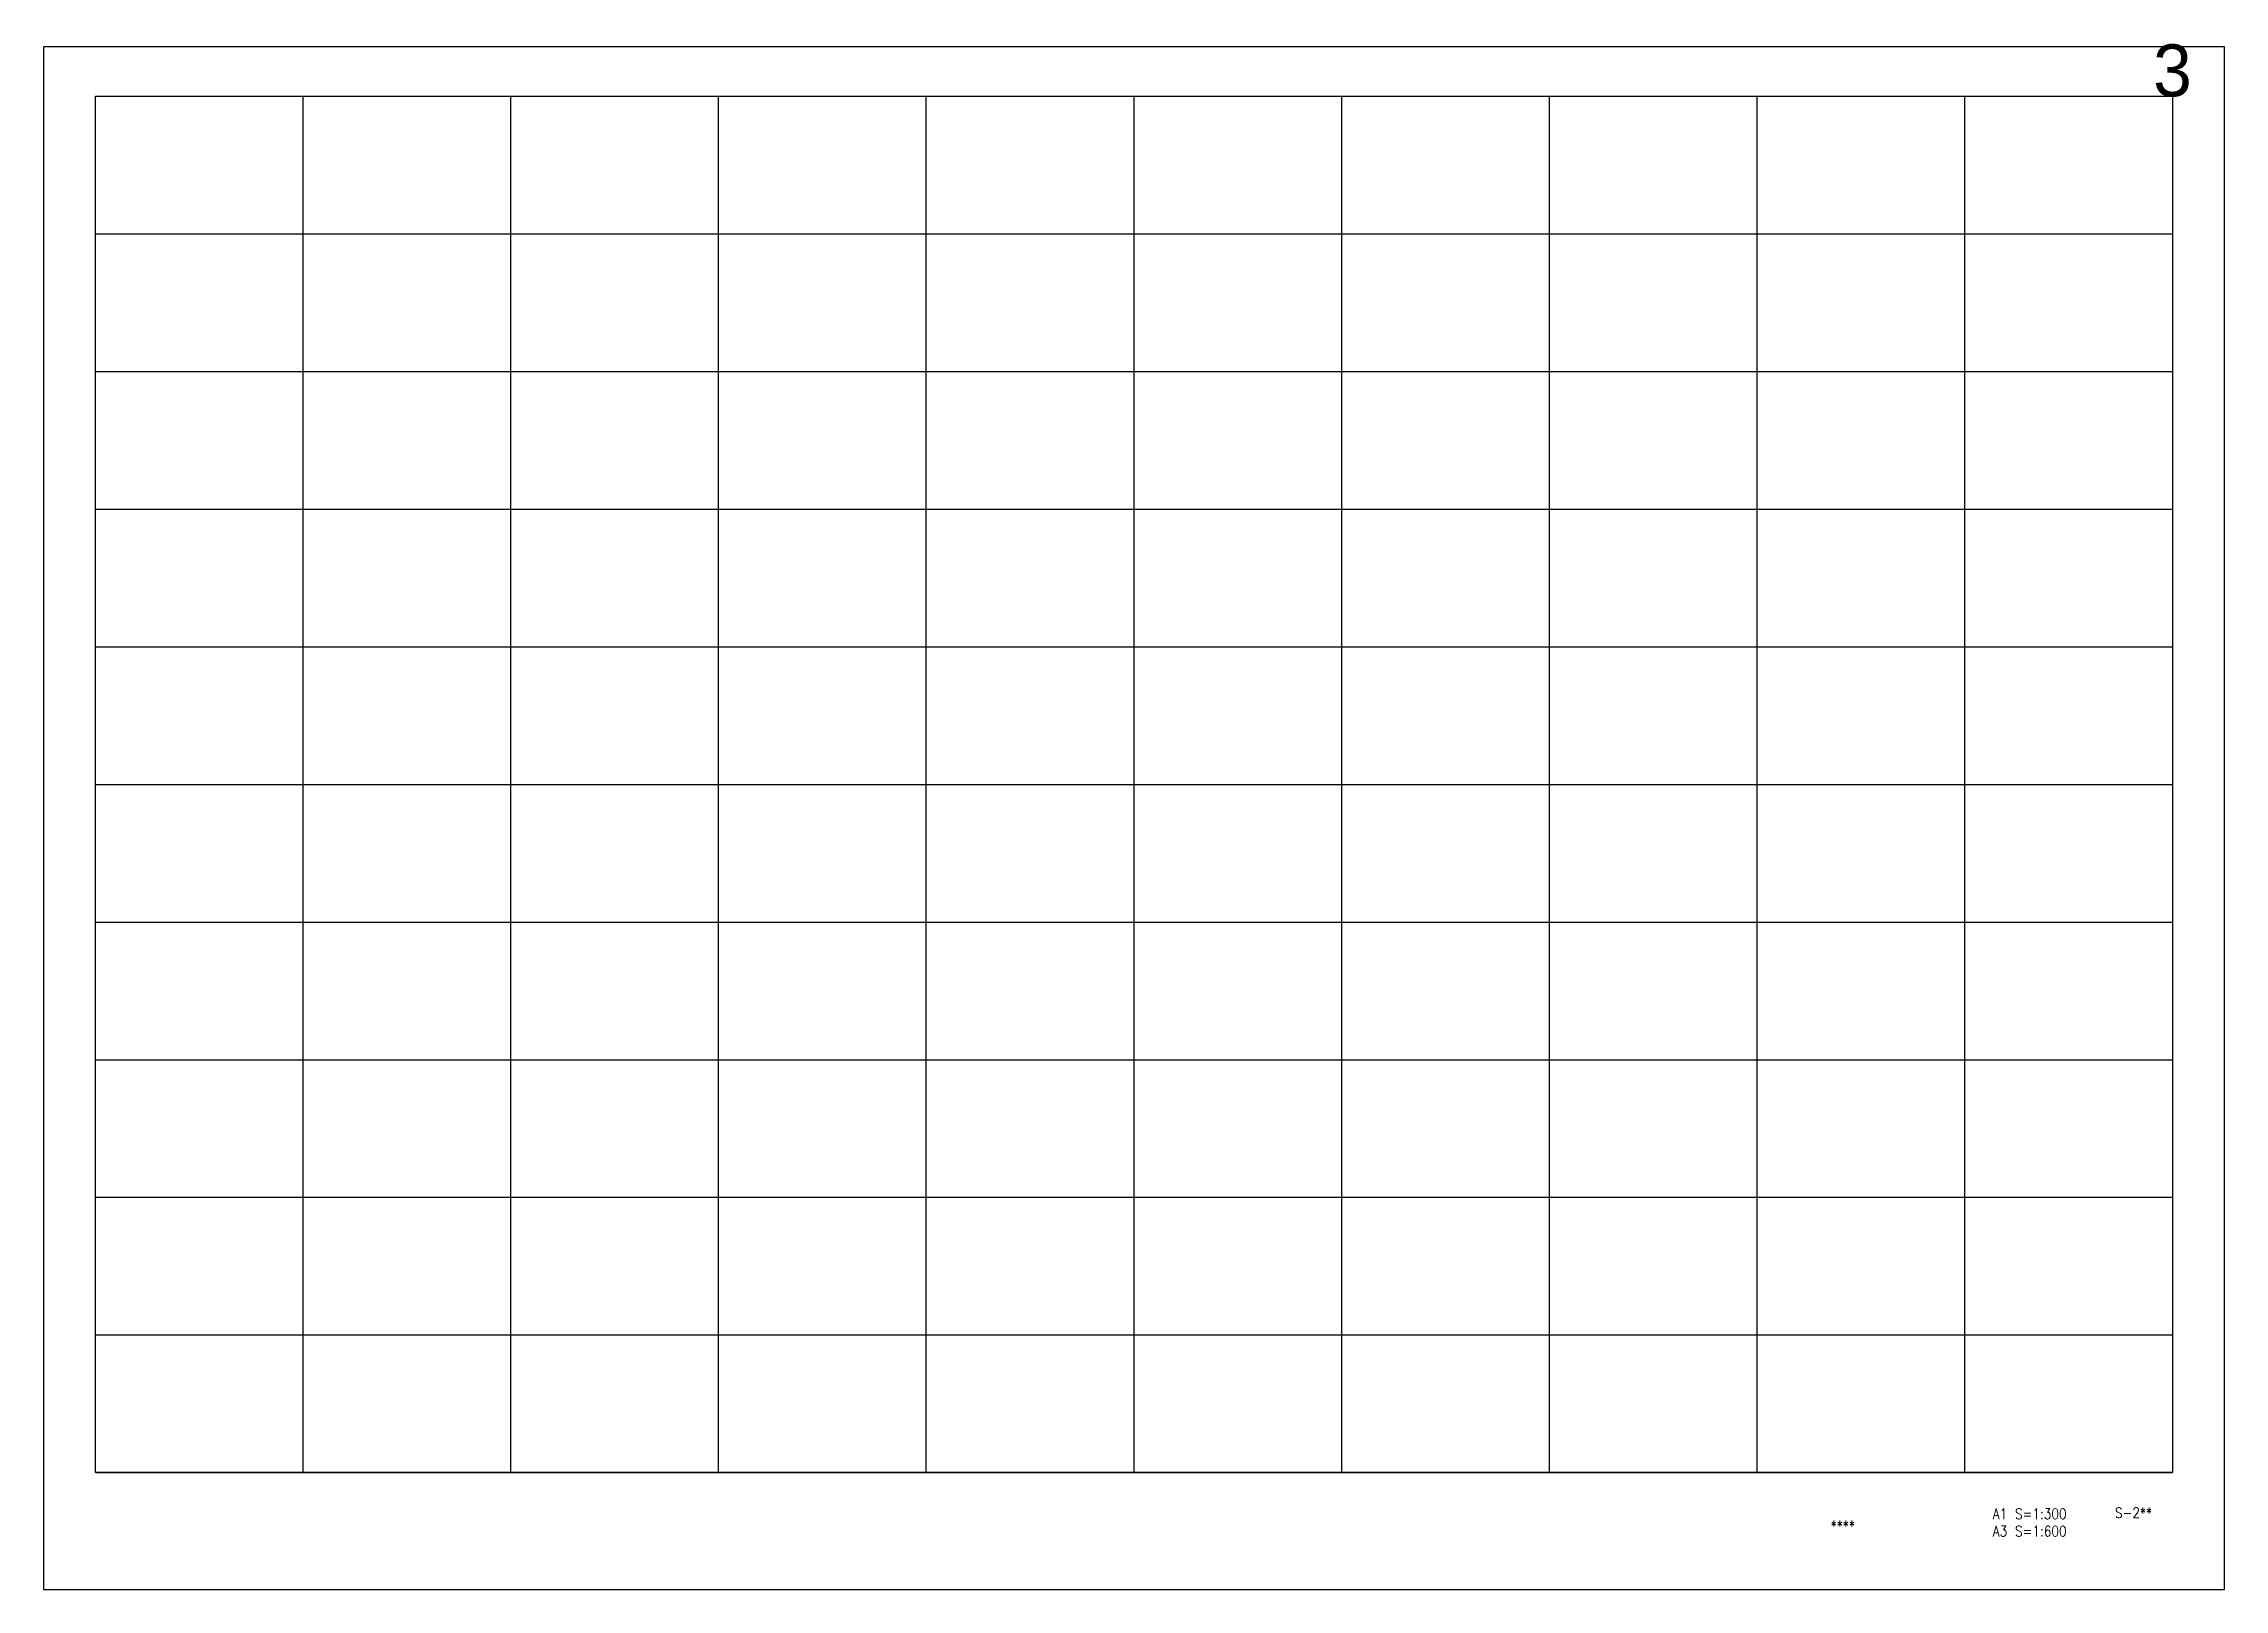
# Model space of a CAD drawing. Extents: x -76008 to 648000, y -1342800 to 168370.
# Drawn here: x 0 to 168000, y -390800 to -271740 of the extents above; entities that cross this region are included whole.
import ezdxf
from ezdxf.enums import TextEntityAlignment as Align

# ---------------------------------------------------------------- set-up
doc = ezdxf.new("R2010")
doc.units = 0
doc.header["$MEASUREMENT"] = 0
doc.layers.add('99_レイアウト枠', color=251, linetype='CONTINUOUS', plot=False)
doc.layers.add('99_頁番号', color=6, linetype='CONTINUOUS')
doc.styles.add('DRACAD', font='txt', dxfattribs={"width": 0.85, "bigfont": 'extfont2'})
doc.styles.get("Standard").update_dxf_attribs({"font": 'Osaka.ttc'})

msp = doc.modelspace()

# ---------------------------------------------------------------- texts
at = {"layer": '99_レイアウト枠'}
msp.add_text('3', height=4000, dxfattribs=at).set_placement((163999.99992, -275800), align=Align.CENTER)
at = {"layer": '99_頁番号', "char_height": 800, "attachment_point": 5, "style": 'DRACAD'}
for s, insert in [('A1 S=1:300^JA3 S=1:600', (152999.99992, -385648.63731)), ('{S-2**}', (160999.99992, -384900)), ('{  ****  }', (137999.99992, -385900))]:
    msp.add_mtext(s, dxfattribs=dict(at, insert=insert))

# ---------------------------------------------------------------- linework, layer by layer
at = {"layer": '99_レイアウト枠'}
for p, q in [((4000, -381800), (4000, -275800)), ((20000, -381800), (20000, -275800)), ((36000, -381800), (36000, -275800)), ((52000, -381800), (52000, -275800)), ((68000, -381800), (68000, -275800)), ((84000, -381800), (84000, -275800)), ((99999.99996, -381800), (99999.99996, -275800)), ((115999.99996, -381800), (115999.99996, -275800)), ((131999.99996, -381800), (131999.99996, -275800)), ((147999.99996, -381800), (147999.99996, -275800)), ((4000, -286400), (163999.99992, -286400)), ((4000, -297000), (163999.99992, -297000)), ((4000, -307600), (163999.99992, -307600)), ((4000, -318200), (163999.99992, -318200)), ((4000, -328800), (163999.99992, -328800)), ((4000, -339400), (163999.99992, -339400)), ((4000, -350000), (163999.99992, -350000)), ((4000, -360600), (163999.99992, -360600)), ((4000, -371200), (163999.99992, -371200)), ((4000, -381800), (163999.99992, -381800))]:
    msp.add_line(p, q, dxfattribs=at)
for points in [[(0, -390800), (168000, -390800), (168000, -272000), (0, -272000)], [(4000, -275800), (163999.99992, -275800), (163999.99992, -381800), (4000, -381800)]]:
    msp.add_lwpolyline(points, close=True, dxfattribs=at)

msp.set_redraw_order([(e.dxf.handle, doc.entitydb.next_handle()) for e in msp.query("TEXT MTEXT ATTDEF DIMENSION ARC_DIMENSION")])  # texts and dimensions are drawn at this point

doc.saveas('drawing.dxf')
